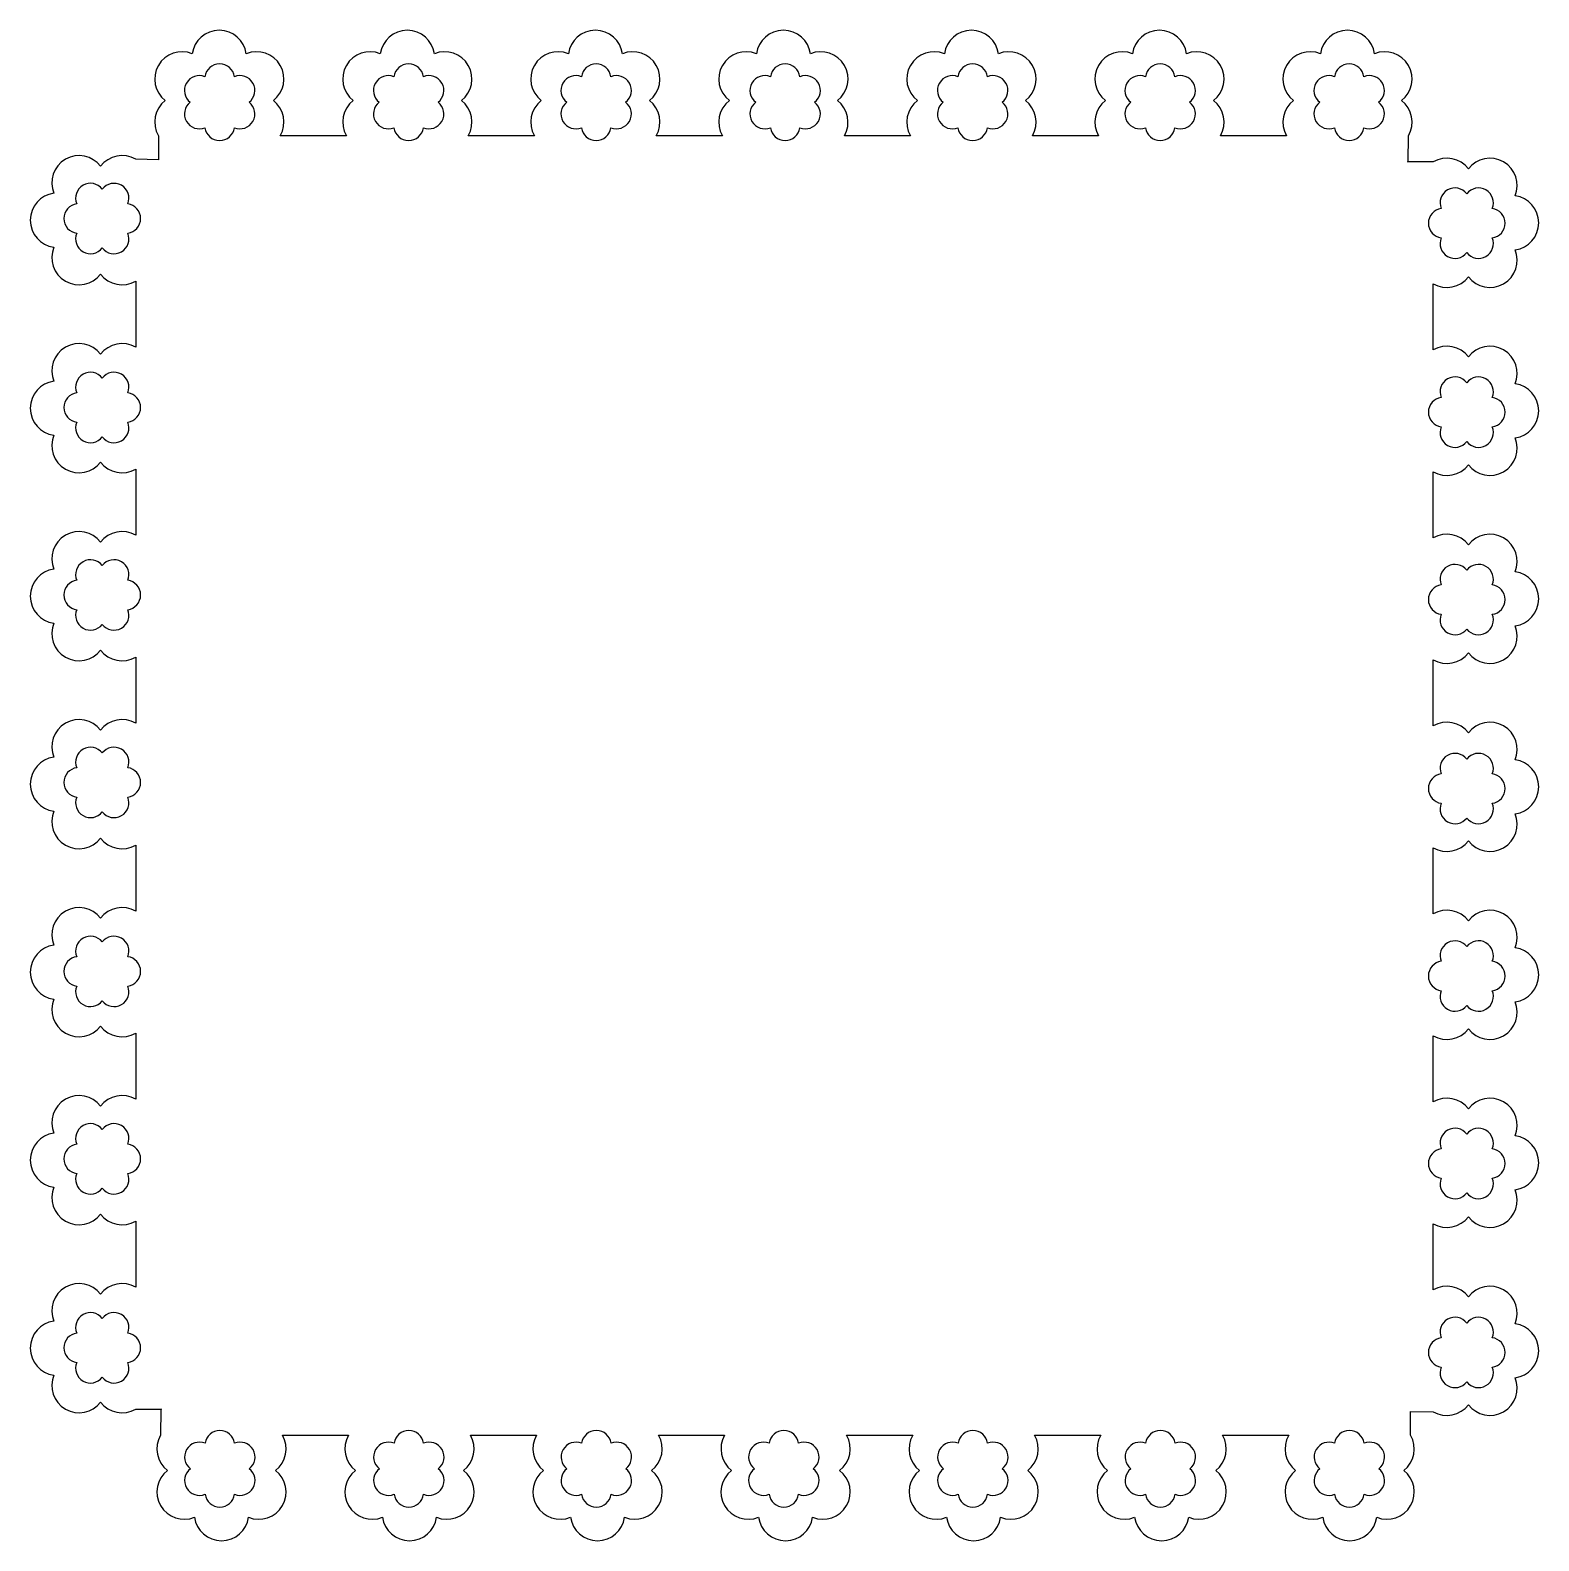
# Model space of a CAD drawing. Header units: centimetres. Extents: x -11 to 11, y -11 to 11.
import ezdxf

# ---------------------------------------------------------------- set-up
doc = ezdxf.new("R2010")
doc.units = ezdxf.units.CM
doc.header["$MEASUREMENT"] = 0
doc.layers.add('Camada 1', color=7, linetype='Continuous')

msp = doc.modelspace()

# ---------------------------------------------------------------- linework, layer by layer
at = {"layer": 'Camada 1'}
msp.add_open_spline([(9.10333, 9.09664), (9.10333, 9.09664), (9.47793, 9.09664), (9.47793, 9.09664), (9.47793, 9.09664), (9.65216, 9.19721), (9.87158, 9.1508), (9.99146, 8.99567), (9.99146, 8.99567), (10.11081, 9.15098), (10.32989, 9.19739), (10.50467, 9.09664), (10.50467, 9.09664), (10.67892, 8.99597), (10.74851, 8.78292), (10.67353, 8.60158), (10.67353, 8.60158), (10.8681, 8.57568), (11.01754, 8.40933), (11.01754, 8.20788), (11.01754, 8.20788), (11.01754, 8.00635), (10.8681, 7.83961), (10.67353, 7.81397), (10.67353, 7.81397), (10.74851, 7.6326), (10.67893, 7.41961), (10.50467, 7.31891), (10.50467, 7.31891), (10.32989, 7.21781), (10.11084, 7.26438), (9.99146, 7.41972), (9.99146, 7.41972), (9.87155, 7.26481), (9.65216, 7.21803), (9.47793, 7.31891), (9.47793, 7.31891), (9.47793, 7.31891), (9.47793, 6.35519), (9.47793, 6.35519), (9.47793, 6.35519), (9.65216, 6.45578), (9.87158, 6.4093), (9.99146, 6.25422), (9.99146, 6.25422), (10.11081, 6.40948), (10.32989, 6.45594), (10.50467, 6.35519), (10.50467, 6.35519), (10.67892, 6.25446), (10.74851, 6.04142), (10.67353, 5.86013), (10.67353, 5.86013), (10.8681, 5.8342), (11.01754, 5.66783), (11.01754, 5.4664), (11.01754, 5.4664), (11.01754, 5.26487), (10.8681, 5.09818), (10.67353, 5.07249), (10.67353, 5.07249), (10.74851, 4.89114), (10.67893, 4.67808), (10.50467, 4.57743), (10.50467, 4.57743), (10.32989, 4.47636), (10.11084, 4.5229), (9.99146, 4.67824), (9.99146, 4.67824), (9.87155, 4.52333), (9.65216, 4.47655), (9.47793, 4.57743), (9.47793, 4.57743), (9.47793, 4.57743), (9.47793, 3.61371), (9.47793, 3.61371), (9.47793, 3.61371), (9.65216, 3.7143), (9.87158, 3.66782), (9.99146, 3.51274), (9.99146, 3.51274), (10.11081, 3.668), (10.32989, 3.71446), (10.50467, 3.61371), (10.50467, 3.61371), (10.67892, 3.51298), (10.74851, 3.29994), (10.67353, 3.11865), (10.67353, 3.11865), (10.8681, 3.09272), (11.01754, 2.92635), (11.01754, 2.72492), (11.01754, 2.72492), (11.01754, 2.52333), (10.8681, 2.3567), (10.67353, 2.33103), (10.67353, 2.33103), (10.74851, 2.14966), (10.67893, 1.93662), (10.50467, 1.83597), (10.50467, 1.83597), (10.32989, 1.73487), (10.11084, 1.78139), (9.99146, 1.93678), (9.99146, 1.93678), (9.87155, 1.78181), (9.65216, 1.73504), (9.47793, 1.83597), (9.47793, 1.83597), (9.47793, 1.83597), (9.47793, 0.87225), (9.47793, 0.87225), (9.47793, 0.87225), (9.65216, 0.97282), (9.87158, 0.92636), (9.99146, 0.77123), (9.99146, 0.77123), (10.11081, 0.92654), (10.32989, 0.97297), (10.50467, 0.87225), (10.50467, 0.87225), (10.67892, 0.77147), (10.74851, 0.55848), (10.67353, 0.37719), (10.67353, 0.37719), (10.8681, 0.35126), (11.01754, 0.18489), (11.01754, -0.01659), (11.01754, -0.01659), (11.01754, -0.2181), (10.8681, -0.38478), (10.67353, -0.41048), (10.67353, -0.41048), (10.74851, -0.59185), (10.67893, -0.80484), (10.50467, -0.90554), (10.50467, -0.90554), (10.32989, -1.00664), (10.11084, -0.9601), (9.99146, -0.80468), (9.99146, -0.80468), (9.87155, -0.95967), (9.65216, -1.00642), (9.47793, -0.90554), (9.47793, -0.90554), (9.47793, -0.90554), (9.47793, -1.86926), (9.47793, -1.86926), (9.47793, -1.86926), (9.65216, -1.76869), (9.87158, -1.81515), (9.99146, -1.97023), (9.99146, -1.97023), (10.11081, -1.81503), (10.32989, -1.76854), (10.50467, -1.86926), (10.50467, -1.86926), (10.67892, -1.96999), (10.74851, -2.18303), (10.67353, -2.36432), (10.67353, -2.36432), (10.8681, -2.39025), (11.01754, -2.55662), (11.01754, -2.75807), (11.01754, -2.75807), (11.01754, -2.95963), (10.8681, -3.12634), (10.67353, -3.15198), (10.67353, -3.15198), (10.74851, -3.33335), (10.67893, -3.54637), (10.50467, -3.64704), (10.50467, -3.64704), (10.32989, -3.74814), (10.11084, -3.7016), (9.99146, -3.54623), (9.99146, -3.54623), (9.87155, -3.70117), (9.65216, -3.74792), (9.47793, -3.64704), (9.47793, -3.64704), (9.47793, -3.64704), (9.47793, -4.61076), (9.47793, -4.61076), (9.47793, -4.61076), (9.65216, -4.51022), (9.87158, -4.55665), (9.99146, -4.71178), (9.99146, -4.71178), (10.11081, -4.55647), (10.32989, -4.50998), (10.50467, -4.61076), (10.50467, -4.61076), (10.67892, -4.71151), (10.74851, -4.92453), (10.67353, -5.10582), (10.67353, -5.10582), (10.8681, -5.13175), (11.01754, -5.29815), (11.01754, -5.49952), (11.01754, -5.49952), (11.01754, -5.70111), (10.8681, -5.86779), (10.67353, -5.89346), (10.67353, -5.89346), (10.74851, -6.07481), (10.67893, -6.28787), (10.50467, -6.38852), (10.50467, -6.38852), (10.32989, -6.48962), (10.11084, -6.4431), (9.99146, -6.28769), (9.99146, -6.28769), (9.87155, -6.44266), (9.65216, -6.48943), (9.47793, -6.38852), (9.47793, -6.38852), (9.47793, -6.38852), (9.47793, -7.35224), (9.47793, -7.35224), (9.47793, -7.35224), (9.65216, -7.25167), (9.87158, -7.29816), (9.99146, -7.45323), (9.99146, -7.45323), (10.11081, -7.29797), (10.32989, -7.25154), (10.50467, -7.35224), (10.50467, -7.35224), (10.67892, -7.45302), (10.74851, -7.66601), (10.67353, -7.8473), (10.67353, -7.8473), (10.8681, -7.87323), (11.01754, -8.0396), (11.01754, -8.24105), (11.01754, -8.24105), (11.01754, -8.44256), (10.8681, -8.60927), (10.67353, -8.63496), (10.67353, -8.63496), (10.74851, -8.81631), (10.67893, -9.02937), (10.50467, -9.12997), (10.50467, -9.12997), (10.32989, -9.23107), (10.11084, -9.18455), (9.99146, -9.02916), (9.99146, -9.02916), (9.87155, -9.1841), (9.65216, -9.23093), (9.47793, -9.12997), (9.47793, -9.12997), (9.47793, -9.12997), (9.14855, -9.12484), (9.14855, -9.12484), (9.14855, -9.12484), (9.14855, -9.12484), (9.1495, -9.12484), (9.1495, -9.12484), (9.1495, -9.12484), (9.1495, -9.12484), (9.1495, -9.47314), (9.1495, -9.47314), (9.1495, -9.47314), (9.25007, -9.64739), (9.20363, -9.86681), (9.04853, -9.98667), (9.04853, -9.98667), (9.20379, -10.10608), (9.25025, -10.32513), (9.1495, -10.49991), (9.1495, -10.49991), (9.04877, -10.67414), (8.83576, -10.74375), (8.65444, -10.66877), (8.65444, -10.66877), (8.62854, -10.86334), (8.46219, -11.01278), (8.26074, -11.01278), (8.26074, -11.01278), (8.05918, -11.01278), (7.89247, -10.86334), (7.86683, -10.66877), (7.86683, -10.66877), (7.68543, -10.74375), (7.47242, -10.67414), (7.37177, -10.49991), (7.37177, -10.49991), (7.27067, -10.32513), (7.31719, -10.10605), (7.4726, -9.98667), (7.4726, -9.98667), (7.31763, -9.86679), (7.27086, -9.64739), (7.37177, -9.47314), (7.37177, -9.47314), (7.37177, -9.47314), (6.40808, -9.47314), (6.40808, -9.47314), (6.40808, -9.47314), (6.50865, -9.64739), (6.46219, -9.86681), (6.30706, -9.98667), (6.30706, -9.98667), (6.46232, -10.10608), (6.5088, -10.32513), (6.40808, -10.49991), (6.40808, -10.49991), (6.3073, -10.67414), (6.09431, -10.74375), (5.91302, -10.66877), (5.91302, -10.66877), (5.88709, -10.86334), (5.72072, -11.01278), (5.51927, -11.01278), (5.51927, -11.01278), (5.31771, -11.01278), (5.151, -10.86334), (5.12536, -10.66877), (5.12536, -10.66877), (4.94399, -10.74375), (4.73095, -10.67414), (4.6303, -10.49991), (4.6303, -10.49991), (4.5292, -10.32513), (4.57574, -10.10605), (4.73111, -9.98667), (4.73111, -9.98667), (4.57617, -9.86679), (4.52937, -9.64739), (4.6303, -9.47314), (4.6303, -9.47314), (4.6303, -9.47314), (3.66657, -9.47314), (3.66657, -9.47314), (3.66657, -9.47314), (3.76714, -9.64739), (3.72068, -9.86681), (3.56555, -9.98667), (3.56555, -9.98667), (3.72086, -10.10608), (3.76729, -10.32513), (3.66657, -10.49991), (3.66657, -10.49991), (3.56579, -10.67414), (3.35275, -10.74375), (3.17151, -10.66877), (3.17151, -10.66877), (3.14558, -10.86334), (2.97921, -11.01278), (2.77776, -11.01278), (2.77776, -11.01278), (2.5762, -11.01278), (2.40949, -10.86334), (2.38385, -10.66877), (2.38385, -10.66877), (2.20248, -10.74375), (1.98944, -10.67414), (1.88879, -10.49991), (1.88879, -10.49991), (1.78769, -10.32513), (1.83423, -10.10605), (1.9896, -9.98667), (1.9896, -9.98667), (1.83469, -9.86679), (1.78788, -9.64739), (1.88879, -9.47314), (1.88879, -9.47314), (1.88879, -9.47314), (0.92512, -9.47314), (0.92512, -9.47314), (0.92512, -9.47314), (1.02566, -9.64739), (0.97923, -9.86681), (0.8241, -9.98667), (0.8241, -9.98667), (0.97941, -10.10608), (1.02587, -10.32513), (0.92512, -10.49991), (0.92512, -10.49991), (0.82437, -10.67414), (0.61135, -10.74375), (0.43006, -10.66877), (0.43006, -10.66877), (0.40413, -10.86334), (0.23776, -11.01278), (0.03631, -11.01278), (0.03631, -11.01278), (-0.16522, -11.01278), (-0.33191, -10.86334), (-0.3576, -10.66877), (-0.3576, -10.66877), (-0.53897, -10.74375), (-0.75199, -10.67414), (-0.85266, -10.49991), (-0.85266, -10.49991), (-0.95376, -10.32513), (-0.90722, -10.10605), (-0.7518, -9.98667), (-0.7518, -9.98667), (-0.90679, -9.86679), (-0.95354, -9.64739), (-0.85266, -9.47314), (-0.85266, -9.47314), (-0.85266, -9.47314), (-1.81639, -9.47314), (-1.81639, -9.47314), (-1.81639, -9.47314), (-1.71585, -9.64739), (-1.76228, -9.86681), (-1.91736, -9.98667), (-1.91736, -9.98667), (-1.76216, -10.10608), (-1.71567, -10.32513), (-1.81639, -10.49991), (-1.81639, -10.49991), (-1.91712, -10.67414), (-2.13016, -10.74375), (-2.31145, -10.66877), (-2.31145, -10.66877), (-2.33738, -10.86334), (-2.50375, -11.01278), (-2.7052, -11.01278), (-2.7052, -11.01278), (-2.90679, -11.01278), (-3.07347, -10.86334), (-3.09911, -10.66877), (-3.09911, -10.66877), (-3.28048, -10.74375), (-3.4935, -10.67414), (-3.59417, -10.49991), (-3.59417, -10.49991), (-3.69527, -10.32513), (-3.64873, -10.10605), (-3.49336, -9.98667), (-3.49336, -9.98667), (-3.64833, -9.86679), (-3.69508, -9.64739), (-3.59417, -9.47314), (-3.59417, -9.47314), (-3.59417, -9.47314), (-4.5579, -9.47314), (-4.5579, -9.47314), (-4.5579, -9.47314), (-4.45736, -9.64739), (-4.50379, -9.86681), (-4.65892, -9.98667), (-4.65892, -9.98667), (-4.50361, -10.10608), (-4.45715, -10.32513), (-4.5579, -10.49991), (-4.5579, -10.49991), (-4.65863, -10.67414), (-4.87167, -10.74375), (-5.05296, -10.66877), (-5.05296, -10.66877), (-5.07889, -10.86334), (-5.24526, -11.01278), (-5.44666, -11.01278), (-5.44666, -11.01278), (-5.64825, -11.01278), (-5.81491, -10.86334), (-5.84057, -10.66877), (-5.84057, -10.66877), (-6.02194, -10.74375), (-6.23498, -10.67414), (-6.33561, -10.49991), (-6.33561, -10.49991), (-6.43671, -10.32513), (-6.39019, -10.10605), (-6.2348, -9.98667), (-6.2348, -9.98667), (-6.38977, -9.86679), (-6.43654, -9.64739), (-6.33561, -9.47314), (-6.33561, -9.47314), (-6.33561, -9.47314), (-7.29933, -9.47314), (-7.29933, -9.47314), (-7.29933, -9.47314), (-7.19876, -9.64739), (-7.24525, -9.86681), (-7.40035, -9.98667), (-7.40035, -9.98667), (-7.24509, -10.10608), (-7.19863, -10.32513), (-7.29933, -10.49991), (-7.29933, -10.49991), (-7.40008, -10.67414), (-7.6131, -10.74375), (-7.79437, -10.66877), (-7.79437, -10.66877), (-7.8203, -10.86334), (-7.98667, -11.01278), (-8.18812, -11.01278), (-8.18812, -11.01278), (-8.38965, -11.01278), (-8.55634, -10.86334), (-8.58203, -10.66877), (-8.58203, -10.66877), (-8.76338, -10.74375), (-8.97644, -10.67414), (-9.07704, -10.49991), (-9.07704, -10.49991), (-9.17814, -10.32513), (-9.13162, -10.10605), (-8.97623, -9.98667), (-8.97623, -9.98667), (-9.1312, -9.86679), (-9.17803, -9.64739), (-9.07704, -9.47314), (-9.07704, -9.47314), (-9.07704, -9.47314), (-9.07117, -9.09775), (-9.07117, -9.09775), (-9.07117, -9.09775), (-9.07117, -9.09775), (-9.0636, -9.09214), (-9.0636, -9.09214), (-9.0636, -9.09214), (-9.0636, -9.09214), (-9.43819, -9.09214), (-9.43819, -9.09214), (-9.43819, -9.09214), (-9.61244, -9.19271), (-9.83184, -9.1463), (-9.95172, -8.99117), (-9.95172, -8.99117), (-10.0711, -9.14648), (-10.29018, -9.19286), (-10.46496, -9.09214), (-10.46496, -9.09214), (-10.63919, -8.99147), (-10.70883, -8.77842), (-10.63382, -8.59708), (-10.63382, -8.59708), (-10.82839, -8.57118), (-10.97783, -8.40483), (-10.97783, -8.20338), (-10.97783, -8.20338), (-10.97783, -8.00185), (-10.82839, -7.83511), (-10.63382, -7.80947), (-10.63382, -7.80947), (-10.7088, -7.6281), (-10.63919, -7.41508), (-10.46496, -7.31441), (-10.46496, -7.31441), (-10.29018, -7.21331), (-10.07113, -7.25985), (-9.95172, -7.41522), (-9.95172, -7.41522), (-9.83181, -7.26031), (-9.61244, -7.21353), (-9.43819, -7.31441), (-9.43819, -7.31441), (-9.43819, -7.31441), (-9.43819, -6.35061), (-9.43819, -6.35061), (-9.43819, -6.35061), (-9.61244, -6.4512), (-9.83184, -6.40472), (-9.95172, -6.24964), (-9.95172, -6.24964), (-10.0711, -6.4049), (-10.29018, -6.45133), (-10.46496, -6.35061), (-10.46496, -6.35061), (-10.63919, -6.24986), (-10.70883, -6.03684), (-10.63382, -5.85555), (-10.63382, -5.85555), (-10.82839, -5.82962), (-10.97783, -5.66322), (-10.97783, -5.4618), (-10.97783, -5.4618), (-10.97783, -5.26027), (-10.82839, -5.09358), (-10.63382, -5.06786), (-10.63382, -5.06786), (-10.7088, -4.88654), (-10.63919, -4.67347), (-10.46496, -4.57282), (-10.46496, -4.57282), (-10.29018, -4.47175), (-10.07113, -4.51826), (-9.95172, -4.67363), (-9.95172, -4.67363), (-9.83181, -4.51872), (-9.61244, -4.47194), (-9.43819, -4.57282), (-9.43819, -4.57282), (-9.43819, -4.57282), (-9.43819, -3.6091), (-9.43819, -3.6091), (-9.43819, -3.6091), (-9.61244, -3.70969), (-9.83184, -3.66321), (-9.95172, -3.50811), (-9.95172, -3.50811), (-10.0711, -3.66337), (-10.29018, -3.70983), (-10.46496, -3.6091), (-10.46496, -3.6091), (-10.63919, -3.50835), (-10.70883, -3.29533), (-10.63382, -3.11404), (-10.63382, -3.11404), (-10.82839, -3.08811), (-10.97783, -2.92171), (-10.97783, -2.72029), (-10.97783, -2.72029), (-10.97783, -2.5187), (-10.82839, -2.35207), (-10.63382, -2.3264), (-10.63382, -2.3264), (-10.7088, -2.14503), (-10.63919, -1.93199), (-10.46496, -1.83134), (-10.46496, -1.83134), (-10.29018, -1.73024), (-10.07113, -1.77676), (-9.95172, -1.93217), (-9.95172, -1.93217), (-9.83181, -1.7772), (-9.61244, -1.73043), (-9.43819, -1.83134), (-9.43819, -1.83134), (-9.43819, -1.83134), (-9.43819, -0.86762), (-9.43819, -0.86762), (-9.43819, -0.86762), (-9.61244, -0.96819), (-9.83184, -0.92173), (-9.95172, -0.7666), (-9.95172, -0.7666), (-10.0711, -0.92191), (-10.29018, -0.96834), (-10.46496, -0.86762), (-10.46496, -0.86762), (-10.63919, -0.76684), (-10.70883, -0.55385), (-10.63382, -0.37256), (-10.63382, -0.37256), (-10.82839, -0.34663), (-10.97783, -0.18026), (-10.97783, 0.02119), (-10.97783, 0.02119), (-10.97783, 0.2227), (-10.82839, 0.38941), (-10.63382, 0.41508), (-10.63382, 0.41508), (-10.7088, 0.59645), (-10.63919, 0.80947), (-10.46496, 0.91014), (-10.46496, 0.91014), (-10.29018, 1.01124), (-10.07113, 0.9647), (-9.95172, 0.80928), (-9.95172, 0.80928), (-9.83181, 0.96427), (-9.61244, 1.01102), (-9.43819, 0.91014), (-9.43819, 0.91014), (-9.43819, 0.91014), (-9.43819, 1.87386), (-9.43819, 1.87386), (-9.43819, 1.87386), (-9.61244, 1.77332), (-9.83184, 1.81975), (-9.95172, 1.97483), (-9.95172, 1.97483), (-10.0711, 1.81963), (-10.29018, 1.77314), (-10.46496, 1.87386), (-10.46496, 1.87386), (-10.63919, 1.97459), (-10.70883, 2.18763), (-10.63382, 2.36892), (-10.63382, 2.36892), (-10.82839, 2.39485), (-10.97783, 2.56122), (-10.97783, 2.76267), (-10.97783, 2.76267), (-10.97783, 2.96426), (-10.82839, 3.13094), (-10.63382, 3.15658), (-10.63382, 3.15658), (-10.7088, 3.33795), (-10.63919, 3.55094), (-10.46496, 3.65162), (-10.46496, 3.65162), (-10.29018, 3.75272), (-10.07113, 3.70618), (-9.95172, 3.55081), (-9.95172, 3.55081), (-9.83181, 3.70578), (-9.61244, 3.7525), (-9.43819, 3.65162), (-9.43819, 3.65162), (-9.43819, 3.65162), (-9.43819, 4.61531), (-9.43819, 4.61531), (-9.43819, 4.61531), (-9.61244, 4.51474), (-9.83184, 4.5612), (-9.95172, 4.71633), (-9.95172, 4.71633), (-10.0711, 4.56102), (-10.29018, 4.51456), (-10.46496, 4.61531), (-10.46496, 4.61531), (-10.63919, 4.71604), (-10.70883, 4.92908), (-10.63382, 5.11035), (-10.63382, 5.11035), (-10.82839, 5.13628), (-10.97783, 5.30265), (-10.97783, 5.50405), (-10.97783, 5.50405), (-10.97783, 5.70564), (-10.82839, 5.87232), (-10.63382, 5.89796), (-10.63382, 5.89796), (-10.7088, 6.07933), (-10.63919, 6.29237), (-10.46496, 6.39302), (-10.46496, 6.39302), (-10.29018, 6.49412), (-10.07113, 6.4476), (-9.95172, 6.29219), (-9.95172, 6.29219), (-9.83181, 6.44716), (-9.61244, 6.49393), (-9.43819, 6.39302), (-9.43819, 6.39302), (-9.43819, 6.39302), (-9.43819, 7.35674), (-9.43819, 7.35674), (-9.43819, 7.35674), (-9.61244, 7.25617), (-9.83184, 7.30266), (-9.95172, 7.45776), (-9.95172, 7.45776), (-10.0711, 7.3025), (-10.29018, 7.25604), (-10.46496, 7.35674), (-10.46496, 7.35674), (-10.63919, 7.45749), (-10.70883, 7.67051), (-10.63382, 7.8518), (-10.63382, 7.8518), (-10.82839, 7.87773), (-10.97783, 8.0441), (-10.97783, 8.24553), (-10.97783, 8.24553), (-10.97783, 8.44706), (-10.82839, 8.61375), (-10.63382, 8.63944), (-10.63382, 8.63944), (-10.7088, 8.82079), (-10.63919, 9.03385), (-10.46496, 9.13445), (-10.46496, 9.13445), (-10.29018, 9.23555), (-10.07113, 9.18903), (-9.95172, 9.03364), (-9.95172, 9.03364), (-9.83181, 9.18861), (-9.61244, 9.23541), (-9.43819, 9.13445), (-9.43819, 9.13445), (-9.43819, 9.13445), (-9.10878, 9.12929), (-9.10878, 9.12929), (-9.10878, 9.12929), (-9.10878, 9.12929), (-9.10976, 9.12929), (-9.10976, 9.12929), (-9.10976, 9.12929), (-9.10976, 9.12929), (-9.10976, 9.47764), (-9.10976, 9.47764), (-9.10976, 9.47764), (-9.21033, 9.65189), (-9.16389, 9.87129), (-9.00879, 9.99117), (-9.00879, 9.99117), (-9.16407, 10.11055), (-9.21051, 10.32963), (-9.10976, 10.50441), (-9.10976, 10.50441), (-9.00906, 10.67864), (-8.79602, 10.74828), (-8.6147, 10.67327), (-8.6147, 10.67327), (-8.5888, 10.86784), (-8.42243, 11.01728), (-8.221, 11.01728), (-8.221, 11.01728), (-8.01944, 11.01728), (-7.85275, 10.86784), (-7.82709, 10.67327), (-7.82709, 10.67327), (-7.64572, 10.74825), (-7.4327, 10.67864), (-7.33203, 10.50441), (-7.33203, 10.50441), (-7.23093, 10.32963), (-7.27747, 10.11058), (-7.43284, 9.99117), (-7.43284, 9.99117), (-7.2779, 9.87129), (-7.23112, 9.65189), (-7.33203, 9.47764), (-7.33203, 9.47764), (-7.33203, 9.47764), (-6.36831, 9.47764), (-6.36831, 9.47764), (-6.36831, 9.47764), (-6.46888, 9.65189), (-6.42242, 9.87129), (-6.26732, 9.99117), (-6.26732, 9.99117), (-6.42258, 10.11055), (-6.46904, 10.32963), (-6.36831, 10.50441), (-6.36831, 10.50441), (-6.26756, 10.67864), (-6.05457, 10.74828), (-5.87325, 10.67327), (-5.87325, 10.67327), (-5.84732, 10.86784), (-5.68095, 11.01728), (-5.47952, 11.01728), (-5.47952, 11.01728), (-5.27796, 11.01728), (-5.11127, 10.86784), (-5.08561, 10.67327), (-5.08561, 10.67327), (-4.90426, 10.74825), (-4.69117, 10.67864), (-4.59055, 10.50441), (-4.59055, 10.50441), (-4.48945, 10.32963), (-4.53599, 10.11058), (-4.69136, 9.99117), (-4.69136, 9.99117), (-4.53642, 9.87129), (-4.48962, 9.65189), (-4.59055, 9.47764), (-4.59055, 9.47764), (-4.59055, 9.47764), (-3.62683, 9.47764), (-3.62683, 9.47764), (-3.62683, 9.47764), (-3.7274, 9.65189), (-3.68094, 9.87129), (-3.52581, 9.99117), (-3.52581, 9.99117), (-3.68112, 10.11055), (-3.72755, 10.32963), (-3.62683, 10.50441), (-3.62683, 10.50441), (-3.52608, 10.67864), (-3.31303, 10.74828), (-3.13177, 10.67327), (-3.13177, 10.67327), (-3.10584, 10.86784), (-2.93947, 11.01728), (-2.73804, 11.01728), (-2.73804, 11.01728), (-2.53645, 11.01728), (-2.36979, 10.86784), (-2.34413, 10.67327), (-2.34413, 10.67327), (-2.16276, 10.74825), (-1.94972, 10.67864), (-1.84907, 10.50441), (-1.84907, 10.50441), (-1.74797, 10.32963), (-1.79451, 10.11058), (-1.9499, 9.99117), (-1.9499, 9.99117), (-1.79496, 9.87129), (-1.74816, 9.65189), (-1.84907, 9.47764), (-1.84907, 9.47764), (-1.84907, 9.47764), (-0.88535, 9.47764), (-0.88535, 9.47764), (-0.88535, 9.47764), (-0.98592, 9.65189), (-0.93946, 9.87129), (-0.78433, 9.99117), (-0.78433, 9.99117), (-0.93964, 10.11055), (-0.9861, 10.32963), (-0.88535, 10.50441), (-0.88535, 10.50441), (-0.7846, 10.67864), (-0.57158, 10.74828), (-0.39029, 10.67327), (-0.39029, 10.67327), (-0.36436, 10.86784), (-0.19802, 11.01728), (0.00344, 11.01728), (0.00344, 11.01728), (0.20497, 11.01728), (0.37166, 10.86784), (0.39735, 10.67327), (0.39735, 10.67327), (0.5787, 10.74825), (0.79171, 10.67864), (0.89239, 10.50441), (0.89239, 10.50441), (0.99349, 10.32963), (0.94695, 10.11058), (0.79153, 9.99117), (0.79153, 9.99117), (0.94655, 9.87129), (0.99327, 9.65189), (0.89239, 9.47764), (0.89239, 9.47764), (0.89239, 9.47764), (1.85613, 9.47764), (1.85613, 9.47764), (1.85613, 9.47764), (1.75556, 9.65189), (1.802, 9.87129), (1.9571, 9.99117), (1.9571, 9.99117), (1.80187, 10.11055), (1.75538, 10.32963), (1.85613, 10.50441), (1.85613, 10.50441), (1.95686, 10.67864), (2.16987, 10.74828), (2.35117, 10.67327), (2.35117, 10.67327), (2.3771, 10.86784), (2.5435, 11.01728), (2.74492, 11.01728), (2.74492, 11.01728), (2.94651, 11.01728), (3.11319, 10.86784), (3.13886, 10.67327), (3.13886, 10.67327), (3.32021, 10.74825), (3.53322, 10.67864), (3.63392, 10.50441), (3.63392, 10.50441), (3.73502, 10.32963), (3.68845, 10.11058), (3.53309, 9.99117), (3.53309, 9.99117), (3.68806, 9.87129), (3.73478, 9.65189), (3.63392, 9.47764), (3.63392, 9.47764), (3.63392, 9.47764), (4.59764, 9.47764), (4.59764, 9.47764), (4.59764, 9.47764), (4.49707, 9.65189), (4.54351, 9.87129), (4.69863, 9.99117), (4.69863, 9.99117), (4.54335, 10.11055), (4.49686, 10.32963), (4.59764, 10.50441), (4.59764, 10.50441), (4.69837, 10.67864), (4.91138, 10.74828), (5.0927, 10.67327), (5.0927, 10.67327), (5.11863, 10.86784), (5.285, 11.01728), (5.4864, 11.01728), (5.4864, 11.01728), (5.68796, 11.01728), (5.85467, 10.86784), (5.88031, 10.67327), (5.88031, 10.67327), (6.06168, 10.74825), (6.27472, 10.67864), (6.37537, 10.50441), (6.37537, 10.50441), (6.47647, 10.32963), (6.42995, 10.11058), (6.27456, 9.99117), (6.27456, 9.99117), (6.4295, 9.87129), (6.4763, 9.65189), (6.37537, 9.47764), (6.37537, 9.47764), (6.37537, 9.47764), (7.33909, 9.47764), (7.33909, 9.47764), (7.33909, 9.47764), (7.23852, 9.65189), (7.28501, 9.87129), (7.44011, 9.99117), (7.44011, 9.99117), (7.28485, 10.11055), (7.23842, 10.32963), (7.33909, 10.50441), (7.33909, 10.50441), (7.43987, 10.67864), (7.65286, 10.74828), (7.83415, 10.67327), (7.83415, 10.67327), (7.86008, 10.86784), (8.02645, 11.01728), (8.2279, 11.01728), (8.2279, 11.01728), (8.42943, 11.01728), (8.59612, 10.86784), (8.62181, 10.67327), (8.62181, 10.67327), (8.80316, 10.74825), (9.01622, 10.67864), (9.11685, 10.50441), (9.11685, 10.50441), (9.21795, 10.32963), (9.17143, 10.11058), (9.01602, 9.99117), (9.01602, 9.99117), (9.17099, 9.87129), (9.21782, 9.65189), (9.11685, 9.47764), (9.11685, 9.47764), (9.11685, 9.47764), (9.11095, 9.10225), (9.11095, 9.10225), (9.11095, 9.10225), (9.11095, 9.10225), (9.10333, 9.09664), (9.10333, 9.09664)], degree=3, knots=[0, 0, 0, 0, 0.00383142, 0.00383142, 0.00383142, 0.00383142, 0.00766284, 0.00766284, 0.00766284, 0.00766284, 0.01149425, 0.01149425, 0.01149425, 0.01149425, 0.01532567, 0.01532567, 0.01532567, 0.01532567, 0.01915709, 0.01915709, 0.01915709, 0.01915709, 0.02298851, 0.02298851, 0.02298851, 0.02298851, 0.02681992, 0.02681992, 0.02681992, 0.02681992, 0.03065134, 0.03065134, 0.03065134, 0.03065134, 0.03448276, 0.03448276, 0.03448276, 0.03448276, 0.03831418, 0.03831418, 0.03831418, 0.03831418, 0.04214559, 0.04214559, 0.04214559, 0.04214559, 0.04597701, 0.04597701, 0.04597701, 0.04597701, 0.04980843, 0.04980843, 0.04980843, 0.04980843, 0.05363985, 0.05363985, 0.05363985, 0.05363985, 0.05747126, 0.05747126, 0.05747126, 0.05747126, 0.06130268, 0.06130268, 0.06130268, 0.06130268, 0.0651341, 0.0651341, 0.0651341, 0.0651341, 0.06896552, 0.06896552, 0.06896552, 0.06896552, 0.07279693, 0.07279693, 0.07279693, 0.07279693, 0.07662835, 0.07662835, 0.07662835, 0.07662835, 0.08045977, 0.08045977, 0.08045977, 0.08045977, 0.08429119, 0.08429119, 0.08429119, 0.08429119, 0.08812261, 0.08812261, 0.08812261, 0.08812261, 0.09195402, 0.09195402, 0.09195402, 0.09195402, 0.09578544, 0.09578544, 0.09578544, 0.09578544, 0.09961686, 0.09961686, 0.09961686, 0.09961686, 0.10344828, 0.10344828, 0.10344828, 0.10344828, 0.10727969, 0.10727969, 0.10727969, 0.10727969, 0.11111111, 0.11111111, 0.11111111, 0.11111111, 0.11494253, 0.11494253, 0.11494253, 0.11494253, 0.11877395, 0.11877395, 0.11877395, 0.11877395, 0.12260536, 0.12260536, 0.12260536, 0.12260536, 0.12643678, 0.12643678, 0.12643678, 0.12643678, 0.1302682, 0.1302682, 0.1302682, 0.1302682, 0.13409962, 0.13409962, 0.13409962, 0.13409962, 0.13793103, 0.13793103, 0.13793103, 0.13793103, 0.14176245, 0.14176245, 0.14176245, 0.14176245, 0.14559387, 0.14559387, 0.14559387, 0.14559387, 0.14942529, 0.14942529, 0.14942529, 0.14942529, 0.1532567, 0.1532567, 0.1532567, 0.1532567, 0.15708812, 0.15708812, 0.15708812, 0.15708812, 0.16091954, 0.16091954, 0.16091954, 0.16091954, 0.16475096, 0.16475096, 0.16475096, 0.16475096, 0.16858238, 0.16858238, 0.16858238, 0.16858238, 0.17241379, 0.17241379, 0.17241379, 0.17241379, 0.17624521, 0.17624521, 0.17624521, 0.17624521, 0.18007663, 0.18007663, 0.18007663, 0.18007663, 0.18390805, 0.18390805, 0.18390805, 0.18390805, 0.18773946, 0.18773946, 0.18773946, 0.18773946, 0.19157088, 0.19157088, 0.19157088, 0.19157088, 0.1954023, 0.1954023, 0.1954023, 0.1954023, 0.19923372, 0.19923372, 0.19923372, 0.19923372, 0.20306513, 0.20306513, 0.20306513, 0.20306513, 0.20689655, 0.20689655, 0.20689655, 0.20689655, 0.21072797, 0.21072797, 0.21072797, 0.21072797, 0.21455939, 0.21455939, 0.21455939, 0.21455939, 0.2183908, 0.2183908, 0.2183908, 0.2183908, 0.22222222, 0.22222222, 0.22222222, 0.22222222, 0.22605364, 0.22605364, 0.22605364, 0.22605364, 0.22988506, 0.22988506, 0.22988506, 0.22988506, 0.23371648, 0.23371648, 0.23371648, 0.23371648, 0.23754789, 0.23754789, 0.23754789, 0.23754789, 0.24137931, 0.24137931, 0.24137931, 0.24137931, 0.24521073, 0.24521073, 0.24521073, 0.24521073, 0.24904215, 0.24904215, 0.24904215, 0.24904215, 0.25287356, 0.25287356, 0.25287356, 0.25287356, 0.25670498, 0.25670498, 0.25670498, 0.25670498, 0.2605364, 0.2605364, 0.2605364, 0.2605364, 0.26436782, 0.26436782, 0.26436782, 0.26436782, 0.26819923, 0.26819923, 0.26819923, 0.26819923, 0.27203065, 0.27203065, 0.27203065, 0.27203065, 0.27586207, 0.27586207, 0.27586207, 0.27586207, 0.27969349, 0.27969349, 0.27969349, 0.27969349, 0.2835249, 0.2835249, 0.2835249, 0.2835249, 0.28735632, 0.28735632, 0.28735632, 0.28735632, 0.29118774, 0.29118774, 0.29118774, 0.29118774, 0.29501916, 0.29501916, 0.29501916, 0.29501916, 0.29885057, 0.29885057, 0.29885057, 0.29885057, 0.30268199, 0.30268199, 0.30268199, 0.30268199, 0.30651341, 0.30651341, 0.30651341, 0.30651341, 0.31034483, 0.31034483, 0.31034483, 0.31034483, 0.31417625, 0.31417625, 0.31417625, 0.31417625, 0.31800766, 0.31800766, 0.31800766, 0.31800766, 0.32183908, 0.32183908, 0.32183908, 0.32183908, 0.3256705, 0.3256705, 0.3256705, 0.3256705, 0.32950192, 0.32950192, 0.32950192, 0.32950192, 0.33333333, 0.33333333, 0.33333333, 0.33333333, 0.33716475, 0.33716475, 0.33716475, 0.33716475, 0.34099617, 0.34099617, 0.34099617, 0.34099617, 0.34482759, 0.34482759, 0.34482759, 0.34482759, 0.348659, 0.348659, 0.348659, 0.348659, 0.35249042, 0.35249042, 0.35249042, 0.35249042, 0.35632184, 0.35632184, 0.35632184, 0.35632184, 0.36015326, 0.36015326, 0.36015326, 0.36015326, 0.36398467, 0.36398467, 0.36398467, 0.36398467, 0.36781609, 0.36781609, 0.36781609, 0.36781609, 0.37164751, 0.37164751, 0.37164751, 0.37164751, 0.37547893, 0.37547893, 0.37547893, 0.37547893, 0.37931034, 0.37931034, 0.37931034, 0.37931034, 0.38314176, 0.38314176, 0.38314176, 0.38314176, 0.38697318, 0.38697318, 0.38697318, 0.38697318, 0.3908046, 0.3908046, 0.3908046, 0.3908046, 0.39463602, 0.39463602, 0.39463602, 0.39463602, 0.39846743, 0.39846743, 0.39846743, 0.39846743, 0.40229885, 0.40229885, 0.40229885, 0.40229885, 0.40613027, 0.40613027, 0.40613027, 0.40613027, 0.40996169, 0.40996169, 0.40996169, 0.40996169, 0.4137931, 0.4137931, 0.4137931, 0.4137931, 0.41762452, 0.41762452, 0.41762452, 0.41762452, 0.42145594, 0.42145594, 0.42145594, 0.42145594, 0.42528736, 0.42528736, 0.42528736, 0.42528736, 0.42911877, 0.42911877, 0.42911877, 0.42911877, 0.43295019, 0.43295019, 0.43295019, 0.43295019, 0.43678161, 0.43678161, 0.43678161, 0.43678161, 0.44061303, 0.44061303, 0.44061303, 0.44061303, 0.44444444, 0.44444444, 0.44444444, 0.44444444, 0.44827586, 0.44827586, 0.44827586, 0.44827586, 0.45210728, 0.45210728, 0.45210728, 0.45210728, 0.4559387, 0.4559387, 0.4559387, 0.4559387, 0.45977011, 0.45977011, 0.45977011, 0.45977011, 0.46360153, 0.46360153, 0.46360153, 0.46360153, 0.46743295, 0.46743295, 0.46743295, 0.46743295, 0.47126437, 0.47126437, 0.47126437, 0.47126437, 0.47509579, 0.47509579, 0.47509579, 0.47509579, 0.4789272, 0.4789272, 0.4789272, 0.4789272, 0.48275862, 0.48275862, 0.48275862, 0.48275862, 0.48659004, 0.48659004, 0.48659004, 0.48659004, 0.49042146, 0.49042146, 0.49042146, 0.49042146, 0.49425287, 0.49425287, 0.49425287, 0.49425287, 0.49808429, 0.49808429, 0.49808429, 0.49808429, 0.50191571, 0.50191571, 0.50191571, 0.50191571, 0.50574713, 0.50574713, 0.50574713, 0.50574713, 0.50957854, 0.50957854, 0.50957854, 0.50957854, 0.51340996, 0.51340996, 0.51340996, 0.51340996, 0.51724138, 0.51724138, 0.51724138, 0.51724138, 0.5210728, 0.5210728, 0.5210728, 0.5210728, 0.52490421, 0.52490421, 0.52490421, 0.52490421, 0.52873563, 0.52873563, 0.52873563, 0.52873563, 0.53256705, 0.53256705, 0.53256705, 0.53256705, 0.53639847, 0.53639847, 0.53639847, 0.53639847, 0.54022989, 0.54022989, 0.54022989, 0.54022989, 0.5440613, 0.5440613, 0.5440613, 0.5440613, 0.54789272, 0.54789272, 0.54789272, 0.54789272, 0.55172414, 0.55172414, 0.55172414, 0.55172414, 0.55555556, 0.55555556, 0.55555556, 0.55555556, 0.55938697, 0.55938697, 0.55938697, 0.55938697, 0.56321839, 0.56321839, 0.56321839, 0.56321839, 0.56704981, 0.56704981, 0.56704981, 0.56704981, 0.57088123, 0.57088123, 0.57088123, 0.57088123, 0.57471264, 0.57471264, 0.57471264, 0.57471264, 0.57854406, 0.57854406, 0.57854406, 0.57854406, 0.58237548, 0.58237548, 0.58237548, 0.58237548, 0.5862069, 0.5862069, 0.5862069, 0.5862069, 0.59003831, 0.59003831, 0.59003831, 0.59003831, 0.59386973, 0.59386973, 0.59386973, 0.59386973, 0.59770115, 0.59770115, 0.59770115, 0.59770115, 0.60153257, 0.60153257, 0.60153257, 0.60153257, 0.60536398, 0.60536398, 0.60536398, 0.60536398, 0.6091954, 0.6091954, 0.6091954, 0.6091954, 0.61302682, 0.61302682, 0.61302682, 0.61302682, 0.61685824, 0.61685824, 0.61685824, 0.61685824, 0.62068966, 0.62068966, 0.62068966, 0.62068966, 0.62452107, 0.62452107, 0.62452107, 0.62452107, 0.62835249, 0.62835249, 0.62835249, 0.62835249, 0.63218391, 0.63218391, 0.63218391, 0.63218391, 0.63601533, 0.63601533, 0.63601533, 0.63601533, 0.63984674, 0.63984674, 0.63984674, 0.63984674, 0.64367816, 0.64367816, 0.64367816, 0.64367816, 0.64750958, 0.64750958, 0.64750958, 0.64750958, 0.651341, 0.651341, 0.651341, 0.651341, 0.65517241, 0.65517241, 0.65517241, 0.65517241, 0.65900383, 0.65900383, 0.65900383, 0.65900383, 0.66283525, 0.66283525, 0.66283525, 0.66283525, 0.66666667, 0.66666667, 0.66666667, 0.66666667, 0.67049808, 0.67049808, 0.67049808, 0.67049808, 0.6743295, 0.6743295, 0.6743295, 0.6743295, 0.67816092, 0.67816092, 0.67816092, 0.67816092, 0.68199234, 0.68199234, 0.68199234, 0.68199234, 0.68582375, 0.68582375, 0.68582375, 0.68582375, 0.68965517, 0.68965517, 0.68965517, 0.68965517, 0.69348659, 0.69348659, 0.69348659, 0.69348659, 0.69731801, 0.69731801, 0.69731801, 0.69731801, 0.70114943, 0.70114943, 0.70114943, 0.70114943, 0.70498084, 0.70498084, 0.70498084, 0.70498084, 0.70881226, 0.70881226, 0.70881226, 0.70881226, 0.71264368, 0.71264368, 0.71264368, 0.71264368, 0.7164751, 0.7164751, 0.7164751, 0.7164751, 0.72030651, 0.72030651, 0.72030651, 0.72030651, 0.72413793, 0.72413793, 0.72413793, 0.72413793, 0.72796935, 0.72796935, 0.72796935, 0.72796935, 0.73180077, 0.73180077, 0.73180077, 0.73180077, 0.73563218, 0.73563218, 0.73563218, 0.73563218, 0.7394636, 0.7394636, 0.7394636, 0.7394636, 0.74329502, 0.74329502, 0.74329502, 0.74329502, 0.74712644, 0.74712644, 0.74712644, 0.74712644, 0.75095785, 0.75095785, 0.75095785, 0.75095785, 0.75478927, 0.75478927, 0.75478927, 0.75478927, 0.75862069, 0.75862069, 0.75862069, 0.75862069, 0.76245211, 0.76245211, 0.76245211, 0.76245211, 0.76628352, 0.76628352, 0.76628352, 0.76628352, 0.77011494, 0.77011494, 0.77011494, 0.77011494, 0.77394636, 0.77394636, 0.77394636, 0.77394636, 0.77777778, 0.77777778, 0.77777778, 0.77777778, 0.7816092, 0.7816092, 0.7816092, 0.7816092, 0.78544061, 0.78544061, 0.78544061, 0.78544061, 0.78927203, 0.78927203, 0.78927203, 0.78927203, 0.79310345, 0.79310345, 0.79310345, 0.79310345, 0.79693487, 0.79693487, 0.79693487, 0.79693487, 0.80076628, 0.80076628, 0.80076628, 0.80076628, 0.8045977, 0.8045977, 0.8045977, 0.8045977, 0.80842912, 0.80842912, 0.80842912, 0.80842912, 0.81226054, 0.81226054, 0.81226054, 0.81226054, 0.81609195, 0.81609195, 0.81609195, 0.81609195, 0.81992337, 0.81992337, 0.81992337, 0.81992337, 0.82375479, 0.82375479, 0.82375479, 0.82375479, 0.82758621, 0.82758621, 0.82758621, 0.82758621, 0.83141762, 0.83141762, 0.83141762, 0.83141762, 0.83524904, 0.83524904, 0.83524904, 0.83524904, 0.83908046, 0.83908046, 0.83908046, 0.83908046, 0.84291188, 0.84291188, 0.84291188, 0.84291188, 0.8467433, 0.8467433, 0.8467433, 0.8467433, 0.85057471, 0.85057471, 0.85057471, 0.85057471, 0.85440613, 0.85440613, 0.85440613, 0.85440613, 0.85823755, 0.85823755, 0.85823755, 0.85823755, 0.86206897, 0.86206897, 0.86206897, 0.86206897, 0.86590038, 0.86590038, 0.86590038, 0.86590038, 0.8697318, 0.8697318, 0.8697318, 0.8697318, 0.87356322, 0.87356322, 0.87356322, 0.87356322, 0.87739464, 0.87739464, 0.87739464, 0.87739464, 0.88122605, 0.88122605, 0.88122605, 0.88122605, 0.88505747, 0.88505747, 0.88505747, 0.88505747, 0.88888889, 0.88888889, 0.88888889, 0.88888889, 0.89272031, 0.89272031, 0.89272031, 0.89272031, 0.89655172, 0.89655172, 0.89655172, 0.89655172, 0.90038314, 0.90038314, 0.90038314, 0.90038314, 0.90421456, 0.90421456, 0.90421456, 0.90421456, 0.90804598, 0.90804598, 0.90804598, 0.90804598, 0.91187739, 0.91187739, 0.91187739, 0.91187739, 0.91570881, 0.91570881, 0.91570881, 0.91570881, 0.91954023, 0.91954023, 0.91954023, 0.91954023, 0.92337165, 0.92337165, 0.92337165, 0.92337165, 0.92720307, 0.92720307, 0.92720307, 0.92720307, 0.93103448, 0.93103448, 0.93103448, 0.93103448, 0.9348659, 0.9348659, 0.9348659, 0.9348659, 0.93869732, 0.93869732, 0.93869732, 0.93869732, 0.94252874, 0.94252874, 0.94252874, 0.94252874, 0.94636015, 0.94636015, 0.94636015, 0.94636015, 0.95019157, 0.95019157, 0.95019157, 0.95019157, 0.95402299, 0.95402299, 0.95402299, 0.95402299, 0.95785441, 0.95785441, 0.95785441, 0.95785441, 0.96168582, 0.96168582, 0.96168582, 0.96168582, 0.96551724, 0.96551724, 0.96551724, 0.96551724, 0.96934866, 0.96934866, 0.96934866, 0.96934866, 0.97318008, 0.97318008, 0.97318008, 0.97318008, 0.97701149, 0.97701149, 0.97701149, 0.97701149, 0.98084291, 0.98084291, 0.98084291, 0.98084291, 0.98467433, 0.98467433, 0.98467433, 0.98467433, 0.98850575, 0.98850575, 0.98850575, 0.98850575, 0.99233716, 0.99233716, 0.99233716, 0.99233716, 1, 1, 1, 1], dxfattribs=at)
at = {"layer": 'Camada 1', "color": 7, "lineweight": 25}
for points in [[(-8.21608, 10.52642), (-8.10617, 10.52642), (-8.01545, 10.44498), (-8.00145, 10.33894), (-8.00145, 10.33894), (-7.9026, 10.37982), (-7.78645, 10.3419), (-7.7316, 10.24689), (-7.7316, 10.24689), (-7.67657, 10.15164), (-7.70189, 10.03226), (-7.78655, 9.9672), (-7.78655, 9.9672), (-7.70217, 9.90187), (-7.67656, 9.78228), (-7.7316, 9.68732), (-7.7316, 9.68732), (-7.78645, 9.59226), (-7.9026, 9.55476), (-8.00145, 9.59556), (-8.00145, 9.59556), (-8.01526, 9.48959), (-8.10612, 9.40779), (-8.21608, 9.40779), (-8.21608, 9.40779), (-8.32599, 9.40779), (-8.41653, 9.4896), (-8.4306, 9.59556), (-8.4306, 9.59556), (-8.52934, 9.55476), (-8.64549, 9.59225), (-8.70048, 9.68732), (-8.70048, 9.68732), (-8.75522, 9.78228), (-8.73001, 9.90184), (-8.64542, 9.9672), (-8.64542, 9.9672), (-8.73001, 10.03229), (-8.75541, 10.15164), (-8.70048, 10.24689), (-8.70048, 10.24689), (-8.64553, 10.34185), (-8.52948, 10.37976), (-8.43071, 10.33894), (-8.43071, 10.33894), (-8.41653, 10.44496), (-8.32586, 10.52642), (-8.21608, 10.52642)], [(-5.46044, 10.52642), (-5.35053, 10.52642), (-5.25981, 10.44498), (-5.24584, 10.33894), (-5.24584, 10.33894), (-5.14699, 10.37982), (-5.03084, 10.3419), (-4.97599, 10.24689), (-4.97599, 10.24689), (-4.92096, 10.15164), (-4.94628, 10.03226), (-5.03094, 9.9672), (-5.03094, 9.9672), (-4.94654, 9.90187), (-4.92095, 9.78228), (-4.97599, 9.68732), (-4.97599, 9.68732), (-5.03084, 9.59226), (-5.14699, 9.55476), (-5.24584, 9.59556), (-5.24584, 9.59556), (-5.25965, 9.48959), (-5.35051, 9.40779), (-5.46044, 9.40779), (-5.46044, 9.40779), (-5.57035, 9.40779), (-5.66089, 9.4896), (-5.67496, 9.59556), (-5.67496, 9.59556), (-5.77373, 9.55476), (-5.88988, 9.59225), (-5.94484, 9.68732), (-5.94484, 9.68732), (-5.99961, 9.78228), (-5.97437, 9.90184), (-5.88978, 9.9672), (-5.88978, 9.9672), (-5.97439, 10.03229), (-5.99977, 10.15164), (-5.94484, 10.24689), (-5.94484, 10.24689), (-5.88989, 10.34185), (-5.77384, 10.37976), (-5.67507, 10.33894), (-5.67507, 10.33894), (-5.66089, 10.44496), (-5.57025, 10.52642), (-5.46044, 10.52642)], [(-2.72643, 10.52642), (-2.61652, 10.52642), (-2.5258, 10.44498), (-2.5118, 10.33894), (-2.5118, 10.33894), (-2.41295, 10.37982), (-2.2968, 10.3419), (-2.24195, 10.24689), (-2.24195, 10.24689), (-2.18692, 10.15164), (-2.21224, 10.03226), (-2.2969, 9.9672), (-2.2969, 9.9672), (-2.21252, 9.90187), (-2.18691, 9.78228), (-2.24195, 9.68732), (-2.24195, 9.68732), (-2.2968, 9.59226), (-2.41295, 9.55476), (-2.5118, 9.59556), (-2.5118, 9.59556), (-2.52564, 9.48959), (-2.61647, 9.40779), (-2.72643, 9.40779), (-2.72643, 9.40779), (-2.83634, 9.40779), (-2.92688, 9.4896), (-2.94095, 9.59556), (-2.94095, 9.59556), (-3.03972, 9.55476), (-3.15584, 9.59225), (-3.21083, 9.68732), (-3.21083, 9.68732), (-3.2656, 9.78228), (-3.24038, 9.90184), (-3.15577, 9.9672), (-3.15577, 9.9672), (-3.24036, 10.03229), (-3.26576, 10.15164), (-3.21083, 10.24689), (-3.21083, 10.24689), (-3.15588, 10.34185), (-3.03983, 10.37976), (-2.94106, 10.33894), (-2.94106, 10.33894), (-2.92687, 10.44496), (-2.8362, 10.52642), (-2.72643, 10.52642)], [(0.02921, 10.52642), (0.13912, 10.52642), (0.22984, 10.44498), (0.24379, 10.33894), (0.24379, 10.33894), (0.34266, 10.37982), (0.45884, 10.3419), (0.51367, 10.24689), (0.51367, 10.24689), (0.5687, 10.15164), (0.54341, 10.03226), (0.45872, 9.9672), (0.45872, 9.9672), (0.5431, 9.90187), (0.56871, 9.78228), (0.51367, 9.68732), (0.51367, 9.68732), (0.45885, 9.59226), (0.34267, 9.55476), (0.24379, 9.59556), (0.24379, 9.59556), (0.23001, 9.48959), (0.13915, 9.40779), (0.02921, 9.40779), (0.02921, 9.40779), (-0.0807, 9.40779), (-0.17124, 9.4896), (-0.18534, 9.59556), (-0.18534, 9.59556), (-0.28411, 9.55476), (-0.40023, 9.59225), (-0.45522, 9.68732), (-0.45522, 9.68732), (-0.50999, 9.78228), (-0.48477, 9.90184), (-0.40013, 9.9672), (-0.40013, 9.9672), (-0.48472, 10.03229), (-0.51014, 10.15164), (-0.45522, 10.24689), (-0.45522, 10.24689), (-0.40027, 10.34185), (-0.28422, 10.37976), (-0.18545, 10.33894), (-0.18545, 10.33894), (-0.17124, 10.44496), (-0.08057, 10.52642), (0.02921, 10.52642)], [(2.76323, 10.52642), (2.87309, 10.52642), (2.96384, 10.44498), (2.97783, 10.33894), (2.97783, 10.33894), (3.07663, 10.37982), (3.1928, 10.3419), (3.24763, 10.24689), (3.24763, 10.24689), (3.30272, 10.15164), (3.27737, 10.03226), (3.19273, 9.9672), (3.19273, 9.9672), (3.27711, 9.90187), (3.30272, 9.78228), (3.24763, 9.68732), (3.24763, 9.68732), (3.19281, 9.59226), (3.07663, 9.55476), (2.97783, 9.59556), (2.97783, 9.59556), (2.96399, 9.48959), (2.87319, 9.40779), (2.76323, 9.40779), (2.76323, 9.40779), (2.65332, 9.40779), (2.56276, 9.4896), (2.54871, 9.59556), (2.54871, 9.59556), (2.44994, 9.55476), (2.33382, 9.59225), (2.27886, 9.68732), (2.27886, 9.68732), (2.22412, 9.78228), (2.24933, 9.90184), (2.33389, 9.9672), (2.33389, 9.9672), (2.24933, 10.03229), (2.22393, 10.15164), (2.27886, 10.24689), (2.27886, 10.24689), (2.33381, 10.34185), (2.44986, 10.37976), (2.54858, 10.33894), (2.54858, 10.33894), (2.56275, 10.44496), (2.65345, 10.52642), (2.76323, 10.52642)], [(5.49725, 10.52642), (5.60716, 10.52642), (5.69786, 10.44498), (5.71185, 10.33894), (5.71185, 10.33894), (5.8107, 10.37982), (5.92688, 10.3419), (5.9817, 10.24689), (5.9817, 10.24689), (6.03676, 10.15164), (6.01144, 10.03226), (5.92675, 9.9672), (5.92675, 9.9672), (6.01115, 9.90187), (6.03676, 9.78228), (5.9817, 9.68732), (5.9817, 9.68732), (5.92688, 9.59226), (5.8107, 9.55476), (5.71185, 9.59556), (5.71185, 9.59556), (5.69807, 9.48959), (5.60721, 9.40779), (5.49725, 9.40779), (5.49725, 9.40779), (5.38734, 9.40779), (5.29683, 9.4896), (5.28273, 9.59556), (5.28273, 9.59556), (5.18396, 9.55476), (5.06784, 9.59225), (5.01288, 9.68732), (5.01288, 9.68732), (4.95814, 9.78228), (4.98335, 9.90184), (5.06791, 9.9672), (5.06791, 9.9672), (4.98335, 10.03229), (4.95798, 10.15164), (5.01288, 10.24689), (5.01288, 10.24689), (5.06783, 10.34185), (5.18388, 10.37976), (5.28262, 10.33894), (5.28262, 10.33894), (5.29683, 10.44496), (5.38747, 10.52642), (5.49725, 10.52642)], [(8.25288, 10.52642), (8.36279, 10.52642), (8.45354, 10.44498), (8.46748, 10.33894), (8.46748, 10.33894), (8.56633, 10.37982), (8.68251, 10.3419), (8.73733, 10.24689), (8.73733, 10.24689), (8.79239, 10.15164), (8.76707, 10.03226), (8.68238, 9.9672), (8.68238, 9.9672), (8.76678, 9.90187), (8.79239, 9.78228), (8.73733, 9.68732), (8.73733, 9.68732), (8.68251, 9.59226), (8.56633, 9.55476), (8.46748, 9.59556), (8.46748, 9.59556), (8.4537, 9.48959), (8.36284, 9.40779), (8.25288, 9.40779), (8.25288, 9.40779), (8.14302, 9.40779), (8.05246, 9.4896), (8.03836, 9.59556), (8.03836, 9.59556), (7.93964, 9.55476), (7.82347, 9.59225), (7.76856, 9.68732), (7.76856, 9.68732), (7.71376, 9.78228), (7.73898, 9.90184), (7.82359, 9.9672), (7.82359, 9.9672), (7.73898, 10.03229), (7.7136, 10.15164), (7.76856, 10.24689), (7.76856, 10.24689), (7.82346, 10.34185), (7.93956, 10.37976), (8.03822, 10.33894), (8.03822, 10.33894), (8.05241, 10.44496), (8.14308, 10.52642), (8.25288, 10.52642)], [(-10.48695, 8.27058), (-10.48695, 8.38051), (-10.40551, 8.47121), (-10.29947, 8.48518), (-10.29947, 8.48518), (-10.34035, 8.58405), (-10.30241, 8.70021), (-10.20742, 8.75506), (-10.20742, 8.75506), (-10.11217, 8.81009), (-9.99279, 8.7848), (-9.92773, 8.70011), (-9.92773, 8.70011), (-9.8624, 8.78451), (-9.74281, 8.8101), (-9.64788, 8.75506), (-9.64788, 8.75506), (-9.55282, 8.70021), (-9.5153, 8.58406), (-9.55612, 8.48518), (-9.55612, 8.48518), (-9.45018, 8.4714), (-9.36837, 8.38054), (-9.36837, 8.27058), (-9.36837, 8.27058), (-9.36837, 8.1607), (-9.45018, 8.07016), (-9.55612, 8.05606), (-9.55612, 8.05606), (-9.51532, 7.95732), (-9.55281, 7.84117), (-9.64788, 7.78624), (-9.64788, 7.78624), (-9.74281, 7.73144), (-9.8624, 7.75666), (-9.92773, 7.84127), (-9.92773, 7.84127), (-9.99282, 7.75666), (-10.1122, 7.73126), (-10.20742, 7.78624), (-10.20742, 7.78624), (-10.30238, 7.84117), (-10.34029, 7.95721), (-10.29947, 8.05593), (-10.29947, 8.05593), (-10.40551, 8.07008), (-10.48695, 8.16078), (-10.48695, 8.27058)], [(10.52669, 8.20293), (10.52669, 8.09305), (10.44528, 8.00232), (10.33918, 7.98833), (10.33918, 7.98833), (10.38006, 7.88951), (10.34214, 7.77336), (10.24713, 7.71851), (10.24713, 7.71851), (10.15188, 7.66345), (10.03255, 7.68877), (9.96747, 7.77344), (9.96747, 7.77344), (9.90212, 7.68904), (9.78255, 7.66348), (9.68762, 7.71851), (9.68762, 7.71851), (9.59253, 7.77333), (9.55504, 7.88951), (9.59586, 7.98833), (9.59586, 7.98833), (9.48989, 8.00217), (9.40806, 8.09297), (9.40806, 8.20293), (9.40806, 8.20293), (9.40806, 8.31284), (9.4899, 8.4034), (9.59586, 8.41748), (9.59586, 8.41748), (9.55503, 8.51622), (9.59253, 8.63235), (9.68762, 8.68736), (9.68762, 8.68736), (9.78255, 8.7421), (9.90212, 8.71689), (9.96747, 8.63227), (9.96747, 8.63227), (10.03256, 8.71688), (10.15191, 8.74228), (10.24713, 8.68736), (10.24713, 8.68736), (10.34214, 8.63241), (10.38003, 8.51636), (10.33918, 8.41759), (10.33918, 8.41759), (10.44522, 8.40343), (10.52669, 8.31273), (10.52669, 8.20293)], [(-10.48695, 5.51495), (-10.48695, 5.62488), (-10.40551, 5.71556), (-10.29947, 5.72955), (-10.29947, 5.72955), (-10.34035, 5.82842), (-10.30241, 5.94458), (-10.20742, 5.99943), (-10.20742, 5.99943), (-10.11217, 6.05446), (-9.99279, 6.02917), (-9.92773, 5.94448), (-9.92773, 5.94448), (-9.8624, 6.02888), (-9.74281, 6.05447), (-9.64788, 5.99943), (-9.64788, 5.99943), (-9.55282, 5.94458), (-9.5153, 5.82843), (-9.55612, 5.72955), (-9.55612, 5.72955), (-9.45018, 5.71577), (-9.36837, 5.62491), (-9.36837, 5.51495), (-9.36837, 5.51495), (-9.36837, 5.40504), (-9.45018, 5.3145), (-9.55612, 5.30043), (-9.55612, 5.30043), (-9.51532, 5.20166), (-9.55281, 5.08554), (-9.64788, 5.03055), (-9.64788, 5.03055), (-9.74281, 4.97581), (-9.8624, 5.00102), (-9.92773, 5.08561), (-9.92773, 5.08561), (-9.99282, 5.00105), (-10.1122, 4.97565), (-10.20742, 5.03055), (-10.20742, 5.03055), (-10.30238, 5.08553), (-10.34029, 5.20155), (-10.29947, 5.30029), (-10.29947, 5.30029), (-10.40551, 5.3145), (-10.48695, 5.40517), (-10.48695, 5.51495)], [(10.52669, 5.44732), (10.52669, 5.33744), (10.44528, 5.24671), (10.33918, 5.23272), (10.33918, 5.23272), (10.38006, 5.1339), (10.34214, 5.01769), (10.24713, 4.96287), (10.24713, 4.96287), (10.15188, 4.90786), (10.03255, 4.93316), (9.96747, 5.01782), (9.96747, 5.01782), (9.90212, 4.93342), (9.78255, 4.90781), (9.68762, 4.96287), (9.68762, 4.96287), (9.59253, 5.01774), (9.55504, 5.1339), (9.59586, 5.23272), (9.59586, 5.23272), (9.48989, 5.24656), (9.40806, 5.33736), (9.40806, 5.44732), (9.40806, 5.44732), (9.40806, 5.55723), (9.4899, 5.64779), (9.59586, 5.66184), (9.59586, 5.66184), (9.55503, 5.76064), (9.59253, 5.87676), (9.68762, 5.93172), (9.68762, 5.93172), (9.78255, 5.98652), (9.90212, 5.9613), (9.96747, 5.87666), (9.96747, 5.87666), (10.03256, 5.96127), (10.15191, 5.98667), (10.24713, 5.93172), (10.24713, 5.93172), (10.34214, 5.87679), (10.38003, 5.76072), (10.33918, 5.66198), (10.33918, 5.66198), (10.44522, 5.6478), (10.52669, 5.5571), (10.52669, 5.44732)], [(-10.48695, 2.78093), (-10.48695, 2.89081), (-10.40551, 2.98154), (-10.29947, 2.99553), (-10.29947, 2.99553), (-10.34035, 3.09435), (-10.30241, 3.2105), (-10.20742, 3.26535), (-10.20742, 3.26535), (-10.11217, 3.32044), (-9.99279, 3.29509), (-9.92773, 3.21042), (-9.92773, 3.21042), (-9.8624, 3.29482), (-9.74281, 3.32043), (-9.64788, 3.26535), (-9.64788, 3.26535), (-9.55282, 3.21053), (-9.5153, 3.09435), (-9.55612, 2.99553), (-9.55612, 2.99553), (-9.45018, 2.98169), (-9.36837, 2.89086), (-9.36837, 2.78093), (-9.36837, 2.78093), (-9.36837, 2.67102), (-9.45018, 2.58046), (-9.55612, 2.56641), (-9.55612, 2.56641), (-9.51532, 2.46761), (-9.55281, 2.35149), (-9.64788, 2.29653), (-9.64788, 2.29653), (-9.74281, 2.24179), (-9.8624, 2.267), (-9.92773, 2.35159), (-9.92773, 2.35159), (-9.99282, 2.26703), (-10.1122, 2.24163), (-10.20742, 2.29653), (-10.20742, 2.29653), (-10.30238, 2.35148), (-10.34029, 2.46753), (-10.29947, 2.56627), (-10.29947, 2.56627), (-10.40551, 2.58046), (-10.48695, 2.67113), (-10.48695, 2.78093)], [(10.52669, 2.7133), (10.52669, 2.60337), (10.44528, 2.51269), (10.33918, 2.4987), (10.33918, 2.4987), (10.38006, 2.39983), (10.34214, 2.28367), (10.24713, 2.22882), (10.24713, 2.22882), (10.15188, 2.17381), (10.03255, 2.19913), (9.96747, 2.28377), (9.96747, 2.28377), (9.90212, 2.19937), (9.78255, 2.17376), (9.68762, 2.22882), (9.68762, 2.22882), (9.59253, 2.28369), (9.55504, 2.39982), (9.59586, 2.4987), (9.59586, 2.4987), (9.48989, 2.51254), (9.40806, 2.60334), (9.40806, 2.7133), (9.40806, 2.7133), (9.40806, 2.82321), (9.4899, 2.91372), (9.59586, 2.92782), (9.59586, 2.92782), (9.55503, 3.02659), (9.59253, 3.14271), (9.68762, 3.1977), (9.68762, 3.1977), (9.78255, 3.2525), (9.90212, 3.22725), (9.96747, 3.14264), (9.96747, 3.14264), (10.03256, 3.22725), (10.15191, 3.25265), (10.24713, 3.1977), (10.24713, 3.1977), (10.34214, 3.14277), (10.38003, 3.0267), (10.33918, 2.92796), (10.33918, 2.92796), (10.44522, 2.91372), (10.52669, 2.82308), (10.52669, 2.7133)], [(-10.48695, 0.04691), (-10.48695, 0.15684), (-10.40551, 0.24757), (-10.29947, 0.26151), (-10.29947, 0.26151), (-10.34035, 0.36038), (-10.30241, 0.47654), (-10.20742, 0.53139), (-10.20742, 0.53139), (-10.11217, 0.58645), (-9.99279, 0.56113), (-9.92773, 0.47644), (-9.92773, 0.47644), (-9.8624, 0.56084), (-9.74281, 0.58645), (-9.64788, 0.53139), (-9.64788, 0.53139), (-9.55282, 0.47657), (-9.5153, 0.36039), (-9.55612, 0.26151), (-9.55612, 0.26151), (-9.45018, 0.24773), (-9.36837, 0.15687), (-9.36837, 0.04691), (-9.36837, 0.04691), (-9.36837, -0.06295), (-9.45018, -0.15351), (-9.55612, -0.16759), (-9.55612, -0.16759), (-9.51532, -0.26639), (-9.55281, -0.38251), (-9.64788, -0.43747), (-9.64788, -0.43747), (-9.74281, -0.49224), (-9.8624, -0.46702), (-9.92773, -0.38241), (-9.92773, -0.38241), (-9.99282, -0.46697), (-10.1122, -0.49242), (-10.20742, -0.43747), (-10.20742, -0.43747), (-10.30238, -0.38254), (-10.34029, -0.26647), (-10.29947, -0.1677), (-10.29947, -0.1677), (-10.40551, -0.15354), (-10.48695, -0.06286), (-10.48695, 0.04691)], [(10.52669, -0.04231), (10.52669, -0.15222), (10.44528, -0.24297), (10.33918, -0.25691), (10.33918, -0.25691), (10.38006, -0.35576), (10.34214, -0.47194), (10.24713, -0.52676), (10.24713, -0.52676), (10.15188, -0.58182), (10.03255, -0.5565), (9.96747, -0.47181), (9.96747, -0.47181), (9.90212, -0.55621), (9.78255, -0.58182), (9.68762, -0.52676), (9.68762, -0.52676), (9.59253, -0.47194), (9.55504, -0.35576), (9.59586, -0.25691), (9.59586, -0.25691), (9.48989, -0.24313), (9.40806, -0.15227), (9.40806, -0.04231), (9.40806, -0.04231), (9.40806, 0.06757), (9.4899, 0.15811), (9.59586, 0.17221), (9.59586, 0.17221), (9.55503, 0.27098), (9.59253, 0.3871), (9.68762, 0.44209), (9.68762, 0.44209), (9.78255, 0.49689), (9.90212, 0.47164), (9.96747, 0.38703), (9.96747, 0.38703), (10.03256, 0.47159), (10.15191, 0.49704), (10.24713, 0.44209), (10.24713, 0.44209), (10.34214, 0.38716), (10.38003, 0.27109), (10.33918, 0.17232), (10.33918, 0.17232), (10.44522, 0.15812), (10.52669, 0.06744), (10.52669, -0.04231)], [(-10.48695, -2.70872), (-10.48695, -2.59881), (-10.40551, -2.50811), (-10.29947, -2.49412), (-10.29947, -2.49412), (-10.34035, -2.39527), (-10.30241, -2.27909), (-10.20742, -2.22427), (-10.20742, -2.22427), (-10.11217, -2.16926), (-9.99279, -2.19456), (-9.92773, -2.27922), (-9.92773, -2.27922), (-9.8624, -2.19482), (-9.74281, -2.16921), (-9.64788, -2.22427), (-9.64788, -2.22427), (-9.55282, -2.27912), (-9.5153, -2.39527), (-9.55612, -2.49412), (-9.55612, -2.49412), (-9.45018, -2.50793), (-9.36837, -2.59876), (-9.36837, -2.70872), (-9.36837, -2.70872), (-9.36837, -2.81863), (-9.45018, -2.90914), (-9.55612, -2.92322), (-9.55612, -2.92322), (-9.51532, -3.02202), (-9.55281, -3.13814), (-9.64788, -3.1931), (-9.64788, -3.1931), (-9.74281, -3.24787), (-9.8624, -3.22265), (-9.92773, -3.13804), (-9.92773, -3.13804), (-9.99282, -3.22265), (-10.1122, -3.24805), (-10.20742, -3.1931), (-10.20742, -3.1931), (-10.30238, -3.13817), (-10.34029, -3.0221), (-10.29947, -2.92336), (-10.29947, -2.92336), (-10.40551, -2.90915), (-10.48695, -2.8185), (-10.48695, -2.70872)], [(10.52669, -2.77633), (10.52669, -2.88621), (10.44528, -2.97694), (10.33918, -2.99093), (10.33918, -2.99093), (10.38006, -3.08975), (10.34214, -3.20593), (10.24713, -3.26075), (10.24713, -3.26075), (10.15188, -3.31584), (10.03255, -3.29049), (9.96747, -3.20585), (9.96747, -3.20585), (9.90212, -3.29023), (9.78255, -3.31584), (9.68762, -3.26075), (9.68762, -3.26075), (9.59253, -3.20593), (9.55504, -3.08975), (9.59586, -2.99093), (9.59586, -2.99093), (9.48989, -2.97712), (9.40806, -2.88629), (9.40806, -2.77633), (9.40806, -2.77633), (9.40806, -2.66642), (9.4899, -2.57586), (9.59586, -2.56183), (9.59586, -2.56183), (9.55503, -2.46306), (9.59253, -2.34694), (9.68762, -2.29195), (9.68762, -2.29195), (9.78255, -2.23723), (9.90212, -2.26245), (9.96747, -2.34701), (9.96747, -2.34701), (10.03256, -2.26245), (10.15191, -2.23705), (10.24713, -2.29195), (10.24713, -2.29195), (10.34214, -2.34693), (10.38003, -2.46295), (10.33918, -2.56169), (10.33918, -2.56169), (10.44522, -2.57585), (10.52669, -2.66655), (10.52669, -2.77633)], [(-10.48695, -5.44274), (-10.48695, -5.33286), (-10.40551, -5.24213), (-10.29947, -5.22814), (-10.29947, -5.22814), (-10.34035, -5.12932), (-10.30241, -5.01311), (-10.20742, -4.95829), (-10.20742, -4.95829), (-10.11217, -4.90328), (-9.99279, -4.9286), (-9.92773, -5.01324), (-9.92773, -5.01324), (-9.8624, -4.92884), (-9.74281, -4.90323), (-9.64788, -4.95829), (-9.64788, -4.95829), (-9.55282, -5.01316), (-9.5153, -5.12932), (-9.55612, -5.22814), (-9.55612, -5.22814), (-9.45018, -5.24198), (-9.36837, -5.33278), (-9.36837, -5.44274), (-9.36837, -5.44274), (-9.36837, -5.55265), (-9.45018, -5.64321), (-9.55612, -5.65726), (-9.55612, -5.65726), (-9.51532, -5.75603), (-9.55281, -5.87215), (-9.64788, -5.92711), (-9.64788, -5.92711), (-9.74281, -5.98188), (-9.8624, -5.95666), (-9.92773, -5.87208), (-9.92773, -5.87208), (-9.99282, -5.95667), (-10.1122, -5.98207), (-10.20742, -5.92711), (-10.20742, -5.92711), (-10.30238, -5.87221), (-10.34029, -5.75611), (-10.29947, -5.65737), (-10.29947, -5.65737), (-10.40551, -5.64322), (-10.48695, -5.55252), (-10.48695, -5.44274)], [(10.52669, -5.51037), (10.52669, -5.62028), (10.44528, -5.71095), (10.33918, -5.72495), (10.33918, -5.72495), (10.38006, -5.82382), (10.34214, -5.94), (10.24713, -5.99483), (10.24713, -5.99483), (10.15188, -6.04986), (10.03255, -6.02457), (9.96747, -5.93988), (9.96747, -5.93988), (9.90212, -6.02426), (9.78255, -6.04987), (9.68762, -5.99483), (9.68762, -5.99483), (9.59253, -5.94001), (9.55504, -5.82383), (9.59586, -5.72495), (9.59586, -5.72495), (9.48989, -5.71117), (9.40806, -5.62031), (9.40806, -5.51037), (9.40806, -5.51037), (9.40806, -5.40043), (9.4899, -5.30992), (9.59586, -5.29585), (9.59586, -5.29585), (9.55503, -5.19708), (9.59253, -5.08096), (9.68762, -5.026), (9.68762, -5.026), (9.78255, -4.97126), (9.90212, -4.99647), (9.96747, -5.08103), (9.96747, -5.08103), (10.03256, -4.99647), (10.15191, -4.97107), (10.24713, -5.026), (10.24713, -5.026), (10.34214, -5.08095), (10.38003, -5.197), (10.33918, -5.29572), (10.33918, -5.29572), (10.44522, -5.30992), (10.52669, -5.40057), (10.52669, -5.51037)], [(-10.48695, -8.19835), (-10.48695, -8.08849), (-10.40551, -7.99774), (-10.29947, -7.98375), (-10.29947, -7.98375), (-10.34035, -7.88493), (-10.30241, -7.76878), (-10.20742, -7.71393), (-10.20742, -7.71393), (-10.11217, -7.6589), (-9.99279, -7.68422), (-9.92773, -7.76886), (-9.92773, -7.76886), (-9.8624, -7.68446), (-9.74281, -7.6589), (-9.64788, -7.71393), (-9.64788, -7.71393), (-9.55282, -7.76878), (-9.5153, -7.88493), (-9.55612, -7.98375), (-9.55612, -7.98375), (-9.45018, -7.99759), (-9.36837, -8.08839), (-9.36837, -8.19835), (-9.36837, -8.19835), (-9.36837, -8.30826), (-9.45018, -8.39882), (-9.55612, -8.4129), (-9.55612, -8.4129), (-9.51532, -8.51164), (-9.55281, -8.62777), (-9.64788, -8.68278), (-9.64788, -8.68278), (-9.74281, -8.73752), (-9.8624, -8.71228), (-9.92773, -8.62769), (-9.92773, -8.62769), (-9.99282, -8.71228), (-10.1122, -8.73768), (-10.20742, -8.68278), (-10.20742, -8.68278), (-10.30238, -8.62783), (-10.34029, -8.51178), (-10.29947, -8.41301), (-10.29947, -8.41301), (-10.40551, -8.39883), (-10.48695, -8.30815), (-10.48695, -8.19835)], [(10.52669, -8.26601), (10.52669, -8.37592), (10.44528, -8.46664), (10.33918, -8.48059), (10.33918, -8.48059), (10.38006, -8.57946), (10.34214, -8.69564), (10.24713, -8.75047), (10.24713, -8.75047), (10.15188, -8.8055), (10.03255, -8.78021), (9.96747, -8.69552), (9.96747, -8.69552), (9.90212, -8.7799), (9.78255, -8.80551), (9.68762, -8.75047), (9.68762, -8.75047), (9.59253, -8.69565), (9.55504, -8.57947), (9.59586, -8.48059), (9.59586, -8.48059), (9.48989, -8.46681), (9.40806, -8.37595), (9.40806, -8.26601), (9.40806, -8.26601), (9.40806, -8.15613), (9.4899, -8.06556), (9.59586, -8.05149), (9.59586, -8.05149), (9.55503, -7.95275), (9.59253, -7.8366), (9.68762, -7.78167), (9.68762, -7.78167), (9.78255, -7.7269), (9.90212, -7.75212), (9.96747, -7.83673), (9.96747, -7.83673), (10.03256, -7.75212), (10.15191, -7.72672), (10.24713, -7.78167), (10.24713, -7.78167), (10.34214, -7.8366), (10.38003, -7.95267), (10.33918, -8.05136), (10.33918, -8.05136), (10.44522, -8.06553), (10.52669, -8.15618), (10.52669, -8.26601)], [(-8.21314, -10.52184), (-8.32305, -10.52184), (-8.41377, -10.4404), (-8.42774, -10.33436), (-8.42774, -10.33436), (-8.52661, -10.37521), (-8.64277, -10.3373), (-8.69762, -10.24231), (-8.69762, -10.24231), (-8.75265, -10.14706), (-8.72736, -10.02768), (-8.64264, -9.96262), (-8.64264, -9.96262), (-8.72704, -9.89727), (-8.75265, -9.7777), (-8.69762, -9.68277), (-8.69762, -9.68277), (-8.64277, -9.58768), (-8.52662, -9.55019), (-8.42774, -9.59099), (-8.42774, -9.59099), (-8.41396, -9.48505), (-8.3231, -9.40324), (-8.21314, -9.40324), (-8.21314, -9.40324), (-8.10326, -9.40324), (-8.01269, -9.48505), (-7.99862, -9.59099), (-7.99862, -9.59099), (-7.89988, -9.55019), (-7.7837, -9.58768), (-7.7288, -9.68277), (-7.7288, -9.68277), (-7.674, -9.7777), (-7.69922, -9.89727), (-7.78383, -9.96262), (-7.78383, -9.96262), (-7.69922, -10.02771), (-7.67382, -10.14709), (-7.7288, -10.24231), (-7.7288, -10.24231), (-7.7837, -10.33727), (-7.89977, -10.37518), (-7.99849, -10.33436), (-7.99849, -10.33436), (-8.01264, -10.44038), (-8.10334, -10.52184), (-8.21314, -10.52184)], [(-5.45751, -10.52184), (-5.56742, -10.52184), (-5.65812, -10.4404), (-5.67211, -10.33436), (-5.67211, -10.33436), (-5.77098, -10.37521), (-5.88714, -10.3373), (-5.94199, -10.24231), (-5.94199, -10.24231), (-5.99702, -10.14706), (-5.97173, -10.02768), (-5.88701, -9.96262), (-5.88701, -9.96262), (-5.97141, -9.89727), (-5.99702, -9.7777), (-5.94199, -9.68277), (-5.94199, -9.68277), (-5.88714, -9.58768), (-5.77099, -9.55019), (-5.67211, -9.59099), (-5.67211, -9.59099), (-5.65833, -9.48505), (-5.56747, -9.40324), (-5.45751, -9.40324), (-5.45751, -9.40324), (-5.3476, -9.40324), (-5.25706, -9.48505), (-5.24299, -9.59099), (-5.24299, -9.59099), (-5.14422, -9.55019), (-5.02807, -9.58768), (-4.97311, -9.68277), (-4.97311, -9.68277), (-4.91837, -9.7777), (-4.94358, -9.89727), (-5.02817, -9.96262), (-5.02817, -9.96262), (-4.94361, -10.02771), (-4.91821, -10.14709), (-4.97311, -10.24231), (-4.97311, -10.24231), (-5.02806, -10.33727), (-5.14411, -10.37518), (-5.24285, -10.33436), (-5.24285, -10.33436), (-5.25706, -10.44038), (-5.34773, -10.52184), (-5.45751, -10.52184)], [(-2.72349, -10.52184), (-2.83337, -10.52184), (-2.9241, -10.4404), (-2.93809, -10.33436), (-2.93809, -10.33436), (-3.03691, -10.37521), (-3.15309, -10.3373), (-3.20791, -10.24231), (-3.20791, -10.24231), (-3.263, -10.14706), (-3.23765, -10.02768), (-3.15298, -9.96262), (-3.15298, -9.96262), (-3.23738, -9.89727), (-3.26299, -9.7777), (-3.20791, -9.68277), (-3.20791, -9.68277), (-3.15309, -9.58768), (-3.03691, -9.55019), (-2.93809, -9.59099), (-2.93809, -9.59099), (-2.92428, -9.48505), (-2.83345, -9.40324), (-2.72349, -9.40324), (-2.72349, -9.40324), (-2.61356, -9.40324), (-2.52302, -9.48505), (-2.50897, -9.59099), (-2.50897, -9.59099), (-2.41017, -9.55019), (-2.29405, -9.58768), (-2.23909, -9.68277), (-2.23909, -9.68277), (-2.18435, -9.7777), (-2.20956, -9.89727), (-2.29415, -9.96262), (-2.29415, -9.96262), (-2.20956, -10.02771), (-2.18419, -10.14709), (-2.23909, -10.24231), (-2.23909, -10.24231), (-2.29404, -10.33727), (-2.41009, -10.37518), (-2.50883, -10.33436), (-2.50883, -10.33436), (-2.52301, -10.44038), (-2.61369, -10.52184), (-2.72349, -10.52184)], [(0.01053, -10.52184), (-0.0994, -10.52184), (-0.1901, -10.4404), (-0.20407, -10.33436), (-0.20407, -10.33436), (-0.30294, -10.37521), (-0.4191, -10.3373), (-0.47395, -10.24231), (-0.47395, -10.24231), (-0.52898, -10.14706), (-0.50369, -10.02768), (-0.419, -9.96262), (-0.419, -9.96262), (-0.5034, -9.89727), (-0.52899, -9.7777), (-0.47395, -9.68277), (-0.47395, -9.68277), (-0.4191, -9.58768), (-0.30295, -9.55019), (-0.20407, -9.59099), (-0.20407, -9.59099), (-0.19029, -9.48505), (-0.09943, -9.40324), (0.01053, -9.40324), (0.01053, -9.40324), (0.12041, -9.40324), (0.21098, -9.48505), (0.22505, -9.59099), (0.22505, -9.59099), (0.32379, -9.55019), (0.43992, -9.58768), (0.4949, -9.68277), (0.4949, -9.68277), (0.54967, -9.7777), (0.52445, -9.89727), (0.43984, -9.96262), (0.43984, -9.96262), (0.52443, -10.02771), (0.54983, -10.14709), (0.4949, -10.24231), (0.4949, -10.24231), (0.43997, -10.33727), (0.3239, -10.37518), (0.22516, -10.33436), (0.22516, -10.33436), (0.21098, -10.44038), (0.12033, -10.52184), (0.01053, -10.52184)], [(2.76614, -10.52184), (2.65628, -10.52184), (2.56556, -10.4404), (2.55156, -10.33436), (2.55156, -10.33436), (2.45274, -10.37521), (2.33656, -10.3373), (2.28174, -10.24231), (2.28174, -10.24231), (2.22671, -10.14706), (2.252, -10.02768), (2.33664, -9.96262), (2.33664, -9.96262), (2.25229, -9.89727), (2.22671, -9.7777), (2.28174, -9.68277), (2.28174, -9.68277), (2.33656, -9.58768), (2.45274, -9.55019), (2.55156, -9.59099), (2.55156, -9.59099), (2.56537, -9.48505), (2.6562, -9.40324), (2.76614, -9.40324), (2.76614, -9.40324), (2.87608, -9.40324), (2.96661, -9.48505), (2.98072, -9.59099), (2.98072, -9.59099), (3.07944, -9.55019), (3.19561, -9.58768), (3.25057, -9.68277), (3.25057, -9.68277), (3.30531, -9.7777), (3.2801, -9.89727), (3.19554, -9.96262), (3.19554, -9.96262), (3.2801, -10.02771), (3.30547, -10.14709), (3.25057, -10.24231), (3.25057, -10.24231), (3.19562, -10.33727), (3.07957, -10.37518), (2.9808, -10.33436), (2.9808, -10.33436), (2.96661, -10.44038), (2.87594, -10.52184), (2.76614, -10.52184)], [(5.50021, -10.52184), (5.3903, -10.52184), (5.29958, -10.4404), (5.28558, -10.33436), (5.28558, -10.33436), (5.18676, -10.37521), (5.07058, -10.3373), (5.01576, -10.24231), (5.01576, -10.24231), (4.96073, -10.14706), (4.98602, -10.02768), (5.07071, -9.96262), (5.07071, -9.96262), (4.98633, -9.89727), (4.96072, -9.7777), (5.01576, -9.68277), (5.01576, -9.68277), (5.07058, -9.58768), (5.18676, -9.55019), (5.28558, -9.59099), (5.28558, -9.59099), (5.29939, -9.48505), (5.39028, -9.40324), (5.50021, -9.40324), (5.50021, -9.40324), (5.61009, -9.40324), (5.70066, -9.48505), (5.71473, -9.59099), (5.71473, -9.59099), (5.81345, -9.55019), (5.92962, -9.58768), (5.98458, -9.68277), (5.98458, -9.68277), (6.03932, -9.7777), (6.01411, -9.89727), (5.92955, -9.96262), (5.92955, -9.96262), (6.01411, -10.02771), (6.03951, -10.14709), (5.98458, -10.24231), (5.98458, -10.24231), (5.92963, -10.33727), (5.81358, -10.37518), (5.71481, -10.33436), (5.71481, -10.33436), (5.70066, -10.44038), (5.60999, -10.52184), (5.50021, -10.52184)], [(8.25582, -10.52184), (8.14591, -10.52184), (8.05519, -10.4404), (8.04122, -10.33436), (8.04122, -10.33436), (7.94237, -10.37521), (7.82619, -10.3373), (7.77137, -10.24231), (7.77137, -10.24231), (7.71636, -10.14706), (7.74168, -10.02768), (7.82632, -9.96262), (7.82632, -9.96262), (7.74194, -9.89727), (7.71633, -9.7777), (7.77137, -9.68277), (7.77137, -9.68277), (7.82624, -9.58768), (7.94237, -9.55019), (8.04122, -9.59099), (8.04122, -9.59099), (8.055, -9.48505), (8.14586, -9.40324), (8.25582, -9.40324), (8.25582, -9.40324), (8.3657, -9.40324), (8.45627, -9.48505), (8.47034, -9.59099), (8.47034, -9.59099), (8.56906, -9.55019), (8.68523, -9.58768), (8.74019, -9.68277), (8.74019, -9.68277), (8.79493, -9.7777), (8.76972, -9.89727), (8.68516, -9.96262), (8.68516, -9.96262), (8.76972, -10.02771), (8.79515, -10.14709), (8.74019, -10.24231), (8.74019, -10.24231), (8.68529, -10.33727), (8.56919, -10.37518), (8.47047, -10.33436), (8.47047, -10.33436), (8.45627, -10.44038), (8.36565, -10.52184), (8.25582, -10.52184)]]:
    msp.add_open_spline(points, degree=3, knots=[0, 0, 0, 0, 0.07692308, 0.07692308, 0.07692308, 0.07692308, 0.15384615, 0.15384615, 0.15384615, 0.15384615, 0.23076923, 0.23076923, 0.23076923, 0.23076923, 0.30769231, 0.30769231, 0.30769231, 0.30769231, 0.38461538, 0.38461538, 0.38461538, 0.38461538, 0.46153846, 0.46153846, 0.46153846, 0.46153846, 0.53846154, 0.53846154, 0.53846154, 0.53846154, 0.61538462, 0.61538462, 0.61538462, 0.61538462, 0.69230769, 0.69230769, 0.69230769, 0.69230769, 0.76923077, 0.76923077, 0.76923077, 0.76923077, 0.84615385, 0.84615385, 0.84615385, 0.84615385, 1, 1, 1, 1], dxfattribs=at)

doc.saveas('drawing.dxf')
